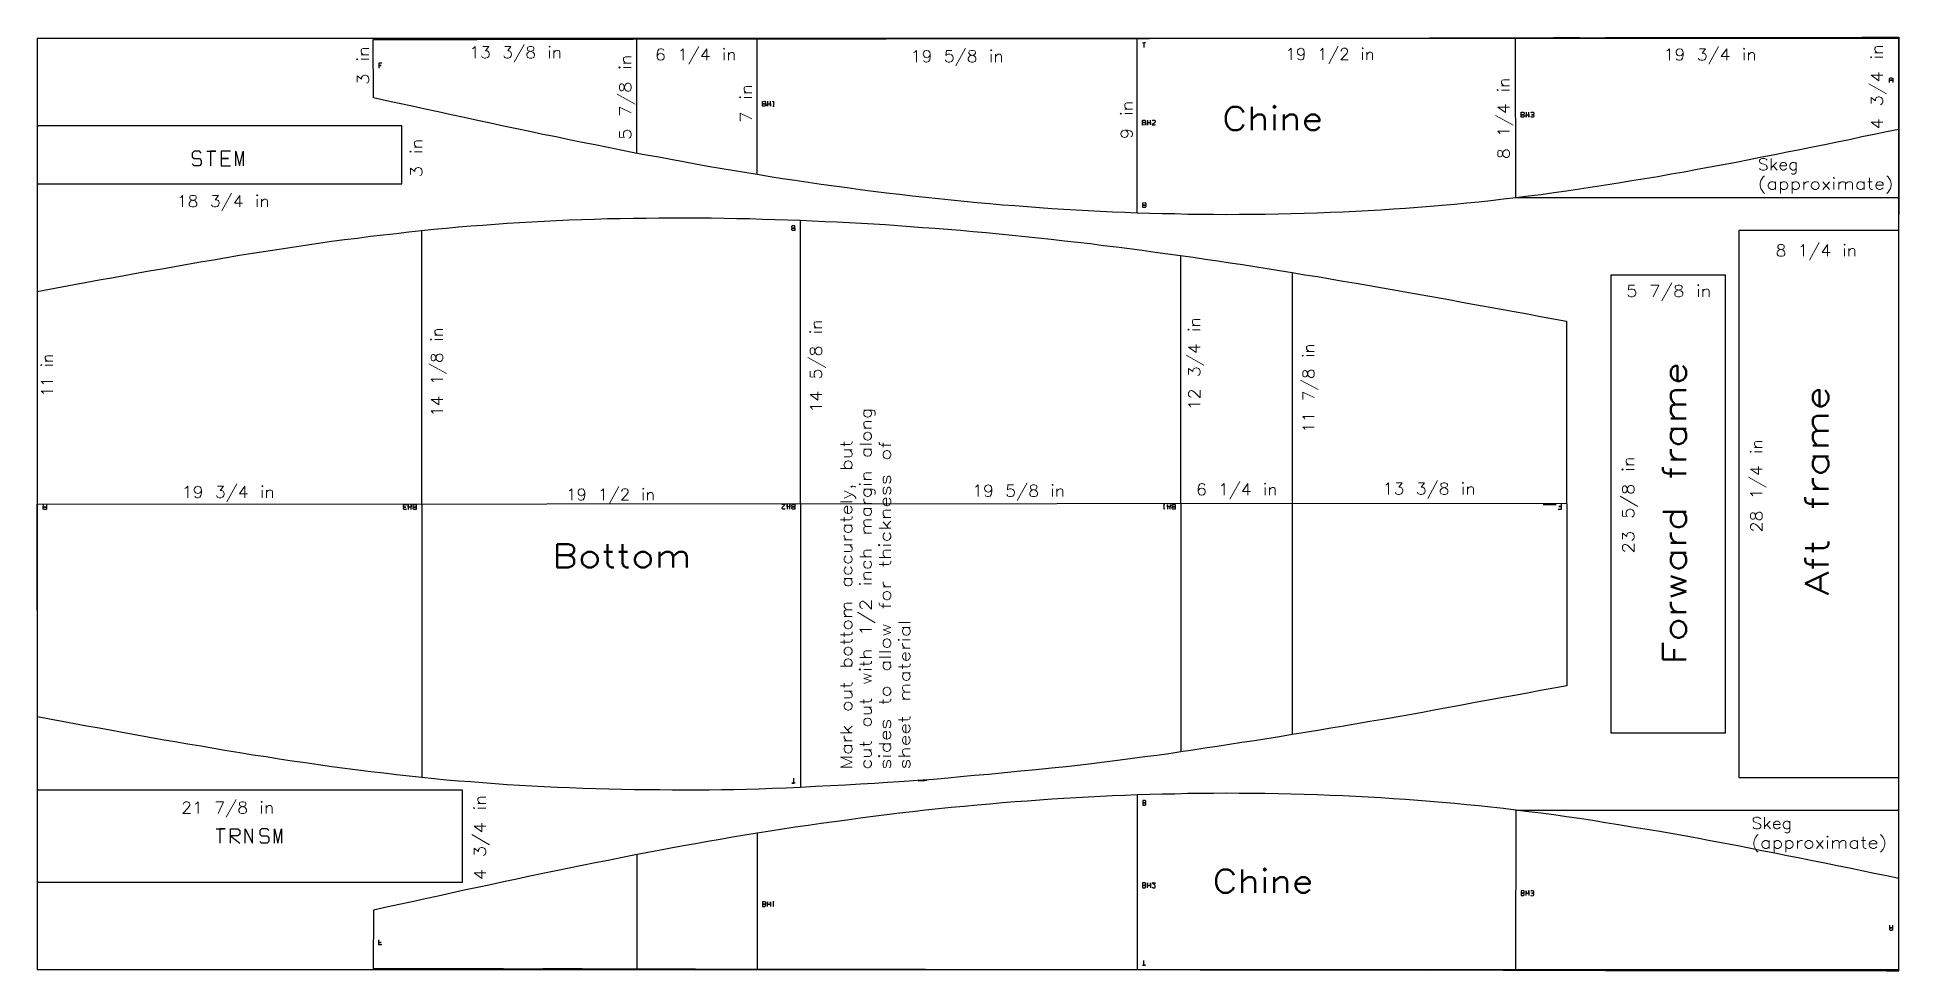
# Model space of a CAD drawing. Extents: x -42.5 to 53.5, y 4.2 to 52.3.
import ezdxf
from ezdxf.enums import TextEntityAlignment as Align

# ---------------------------------------------------------------- set-up
doc = ezdxf.new("R2010")
doc.units = 0
doc.layers.get('0').update_dxf_attribs({"linetype": 'CONTINUOUS'})
doc.styles.get("Standard").update_dxf_attribs({"font": 'TXT.SHX'})

msp = doc.modelspace()

# ---------------------------------------------------------------- texts
at = {"color": 7, "linetype": 'CONTINUOUS'}
for s, height, p, p2 in [('13 3/8 in', 0.6, (-20.23, 51.2), (-15.43, 51.2)), ('6 1/4 in', 0.6, (-10.64, 51.09), (-6.44, 51.09)), ('19 5/8 in', 0.6, (2.54, 51), (7.34, 51)), ('19 1/2 in', 0.6, (21.87, 51.11), (26.47, 51.11)), ('19 3/4 in', 0.6, (41.37, 51.09), (46.17, 51.09)), ('Chine', 1.2, (18.61, 47.49), (23.81, 47.49)), ('Skeg ', 0.6, (46.23, 45.43), (48.92, 45.43)), ('(approximate)', 0.6, (46.23, 44.43), (53.23, 44.43)), ('18 3/4 in', 0.6, (-35.31, 43.53), (-30.51, 43.53)), ('8 1/4 in', 0.6, (47.15, 40.99), (51.35, 40.99)), ('5 7/8 in', 0.6, (39.44, 38.9), (43.84, 38.9)), ('19 3/4 in', 0.6, (-35.05, 28.54), (-30.25, 28.54)), ('19 1/2 in', 0.6, (-15.23, 28.41), (-10.63, 28.41)), ('19 5/8 in', 0.6, (5.71, 28.6), (10.51, 28.6)), ('6 1/4 in', 0.6, (17.26, 28.67), (21.46, 28.67)), ('13 3/8 in', 0.6, (26.88, 28.71), (31.68, 28.71)), ('Bottom', 1.2, (-15.95, 24.95), (-8.75, 24.95)), ('21 7/8 in', 0.6, (-35.08, 12.27), (-30.28, 12.27)), ('Skeg ', 0.6, (45.9, 11.47), (48.59, 11.47)), ('(approximate)', 0.6, (45.9, 10.47), (52.9, 10.47)), ('Chine', 1.2, (18.11, 8.18), (23.31, 8.18))]:
    msp.add_text(s, height=height, dxfattribs=at).set_placement(p, p2, align=Align.FIT)
for s, height, p, p2 in [('3 in', 0.6, (-25.4, 49.82), (-25.4, 51.82)), ('5 7/8 in', 0.6, (-11.87, 46.99), (-11.87, 51.39)), ('4 3/4 in', 0.6, (52.67, 47.52), (52.67, 51.92)), ('8 1/4 in', 0.6, (33.42, 46), (33.42, 50.2)), ('7 in', 0.6, (-5.65, 47.86), (-5.65, 49.86)), ('9 in', 0.6, (13.98, 47.02), (13.98, 49.02)), ('3 in', 0.6, (-22.65, 45.06), (-22.65, 47.06)), ('14 5/8 in', 0.6, (-2.04, 32.93), (-2.04, 37.73)), ('12 3/4 in', 0.6, (17.47, 33.05), (17.47, 37.85)), ('14 1/8 in', 0.6, (-21.59, 32.72), (-21.59, 37.32)), ('11 in', 0.6, (-41.69, 33.76), (-41.69, 35.96)), ('11 7/8 in', 0.6, (23.36, 31.89), (23.36, 36.49)), ('Forward frame', 1.2, (42.54, 19.94), (42.54, 35.54)), ('Aft frame', 1.2, (49.87, 23.5), (49.87, 34.3)), ('cut out with 1/2 inch margin along ', 0.6, (0.52, 14.53), (0.52, 33.83)), ('Mark out bottom accurately, but ', 0.6, (-0.48, 14.53), (-0.48, 32.17)), ('sides to allow for thickness of ', 0.6, (1.52, 14.53), (1.52, 32.17)), ('28 1/4 in', 0.6, (46.46, 26.76), (46.46, 31.56)), ('23 5/8 in', 0.6, (39.85, 25.67), (39.85, 30.67)), ('sheet material', 0.6, (2.52, 14.53), (2.52, 22.25)), ('4 3/4 in', 0.6, (-19.37, 8.82), (-19.37, 13.22))]:
    msp.add_text(s, height=height, rotation=90, dxfattribs=at).set_placement(p, p2, align=Align.FIT)

# ---------------------------------------------------------------- linework, layer by layer
for p, q in [((-25.16, 49.16), (-25.17, 52.16)), ((-25.16, 49.16), (-25.17, 52.16)), ((-25.17, 52.16), (-25.17, 52.16)), ((-25.17, 52.16), (-24.5, 52.16)), ((-24.5, 52.16), (-23.83, 52.17)), ((-23.83, 52.17), (-23.16, 52.17)), ((-23.16, 52.17), (-22.49, 52.17)), ((-22.49, 52.17), (-21.82, 52.17)), ((-21.82, 52.17), (-21.15, 52.17)), ((-21.15, 52.17), (-20.48, 52.17)), ((-20.48, 52.17), (-19.81, 52.17)), ((-19.81, 52.17), (-19.13, 52.18)), ((-19.13, 52.18), (-18.46, 52.17)), ((-18.46, 52.17), (-17.78, 52.18)), ((-18.46, 52.17), (-18.46, 52.17)), ((-18.46, 52.17), (-18.46, 52.17)), ((-17.78, 52.18), (-17.1, 52.18)), ((-17.1, 52.18), (-16.43, 52.18)), ((-16.43, 52.18), (-15.75, 52.18)), ((-15.75, 52.18), (-15.07, 52.18)), ((-15.07, 52.18), (-14.4, 52.18)), ((-14.4, 52.18), (-13.73, 52.18)), ((-13.73, 52.18), (-13.07, 52.18)), ((-13.07, 52.18), (-12.41, 52.18)), ((-12.41, 52.18), (-11.76, 52.18)), ((-11.76, 52.18), (-11.11, 52.19)), ((-11.76, 52.18), (-11.76, 52.18)), ((-11.76, 52.18), (-11.76, 52.18)), ((-11.11, 52.19), (-10.46, 52.19)), ((-10.46, 52.19), (-9.83, 52.19)), ((-9.83, 52.19), (-9.19, 52.19)), ((-9.19, 52.19), (-8.56, 52.19)), ((-8.56, 52.19), (-7.93, 52.19)), ((-7.93, 52.19), (-7.3, 52.19)), ((-7.3, 52.19), (-6.66, 52.19)), ((-6.66, 52.19), (-6.02, 52.19)), ((-6.02, 52.19), (-5.38, 52.19)), ((-5.38, 52.19), (-4.73, 52.2)), ((-5.37, 45.2), (-5.38, 52.19)), ((-5.38, 52.19), (-5.38, 52.19)), ((-5.38, 52.19), (-5.38, 52.19)), ((-4.73, 52.2), (-4.07, 52.2)), ((-4.07, 52.2), (-3.41, 52.2)), ((-3.41, 52.2), (-2.75, 52.2)), ((-2.75, 52.2), (-2.08, 52.2)), ((-2.08, 52.2), (-1.42, 52.2)), ((-1.42, 52.2), (-0.74, 52.2)), ((-0.74, 52.2), (-0.07, 52.2)), ((-0.07, 52.2), (0.6, 52.2)), ((0.6, 52.2), (1.28, 52.2)), ((1.28, 52.2), (1.95, 52.21)), ((1.28, 52.2), (1.28, 52.2)), ((1.28, 52.2), (1.28, 52.2)), ((1.95, 52.21), (2.63, 52.21)), ((2.63, 52.21), (3.3, 52.21)), ((3.3, 52.21), (3.97, 52.21)), ((3.97, 52.21), (4.63, 52.21)), ((4.63, 52.21), (5.29, 52.21)), ((5.29, 52.21), (5.96, 52.21)), ((5.96, 52.21), (6.61, 52.21)), ((6.61, 52.21), (7.26, 52.21)), ((7.26, 52.21), (7.91, 52.21)), ((7.91, 52.21), (8.55, 52.22)), ((7.91, 52.21), (7.91, 52.21)), ((7.91, 52.21), (7.91, 52.21)), ((8.55, 52.22), (9.18, 52.22)), ((9.18, 52.22), (9.81, 52.22)), ((9.81, 52.22), (10.44, 52.22)), ((10.44, 52.22), (11.07, 52.22)), ((11.07, 52.22), (11.69, 52.22)), ((11.69, 52.22), (12.32, 52.22)), ((12.32, 52.22), (12.95, 52.22)), ((12.95, 52.22), (13.58, 52.22)), ((13.58, 52.22), (14.22, 52.22)), ((14.23, 43.22), (14.22, 52.22)), ((14.22, 52.22), (14.22, 52.22)), ((14.22, 52.22), (14.22, 52.22)), ((14.22, 52.22), (14.86, 52.22)), ((14.5, 52), (14.66, 52.01)), ((14.66, 52.01), (14.56, 52)), ((14.56, 52), (14.56, 51.75)), ((14.86, 52.22), (15.51, 52.23)), ((15.51, 52.23), (16.16, 52.23)), ((16.16, 52.23), (16.82, 52.23)), ((16.82, 52.23), (17.48, 52.23)), ((17.48, 52.23), (18.15, 52.23)), ((18.15, 52.23), (18.81, 52.23)), ((18.81, 52.23), (19.48, 52.23)), ((19.48, 52.23), (20.15, 52.23)), ((20.15, 52.23), (20.82, 52.23)), ((20.82, 52.23), (20.82, 52.23)), ((20.82, 52.23), (20.82, 52.23)), ((20.82, 52.23), (21.49, 52.23)), ((21.49, 52.23), (22.16, 52.24)), ((22.16, 52.24), (22.83, 52.24)), ((22.83, 52.24), (23.49, 52.24)), ((23.49, 52.24), (24.16, 52.24)), ((24.16, 52.24), (24.82, 52.24)), ((24.82, 52.24), (25.48, 52.24)), ((25.48, 52.24), (26.13, 52.24)), ((26.13, 52.24), (26.78, 52.24)), ((26.78, 52.24), (27.42, 52.24)), ((27.42, 52.24), (27.42, 52.24)), ((27.42, 52.24), (27.42, 52.24)), ((27.42, 52.24), (28.06, 52.24)), ((28.06, 52.24), (28.69, 52.24)), ((28.69, 52.24), (29.32, 52.25)), ((29.32, 52.25), (29.95, 52.25)), ((29.95, 52.25), (30.58, 52.25)), ((30.58, 52.25), (31.2, 52.25)), ((31.2, 52.25), (31.83, 52.25)), ((31.83, 52.25), (32.46, 52.25)), ((32.46, 52.25), (33.1, 52.25)), ((33.1, 52.25), (33.74, 52.25)), ((33.75, 44), (33.74, 52.25)), ((33.74, 52.25), (33.74, 52.25)), ((33.74, 52.25), (33.74, 52.25)), ((33.74, 52.25), (34.39, 52.25)), ((34.39, 52.25), (35.04, 52.25)), ((35.04, 52.25), (35.7, 52.26)), ((35.7, 52.26), (36.36, 52.26)), ((36.36, 52.26), (37.03, 52.26)), ((37.03, 52.26), (37.69, 52.25)), ((37.69, 52.25), (38.37, 52.26)), ((38.37, 52.26), (39.04, 52.26)), ((39.04, 52.26), (39.72, 52.26)), ((39.72, 52.26), (40.39, 52.26)), ((40.39, 52.26), (40.39, 52.26)), ((40.39, 52.26), (40.39, 52.26)), ((40.39, 52.26), (41.07, 52.26)), ((41.07, 52.26), (41.75, 52.27)), ((41.75, 52.27), (42.42, 52.27)), ((42.42, 52.27), (43.09, 52.27)), ((43.09, 52.27), (43.77, 52.27)), ((43.77, 52.27), (44.44, 52.27)), ((44.44, 52.27), (45.1, 52.26)), ((45.1, 52.26), (45.77, 52.26)), ((45.77, 52.26), (46.43, 52.27)), ((46.43, 52.27), (47.09, 52.27)), ((47.09, 52.27), (47.09, 52.27)), ((47.09, 52.27), (47.09, 52.27)), ((47.09, 52.27), (47.74, 52.27)), ((47.74, 52.27), (48.39, 52.27)), ((48.39, 52.27), (49.03, 52.27)), ((49.03, 52.27), (49.68, 52.27)), ((49.68, 52.27), (50.32, 52.27)), ((50.32, 52.27), (50.96, 52.27)), ((50.96, 52.27), (51.59, 52.28)), ((51.59, 52.28), (52.23, 52.28)), ((52.23, 52.28), (52.86, 52.28)), ((52.86, 52.28), (53.5, 52.28)), ((53.5, 52.28), (53.5, 52.28)), ((53.5, 52.28), (53.5, 47.53)), ((-24.73, 50.94), (-24.89, 50.94)), ((-24.89, 50.94), (-24.89, 50.82)), ((-24.89, 50.82), (-24.76, 50.82)), ((-24.76, 50.82), (-24.89, 50.82)), ((-24.89, 50.82), (-24.89, 50.69)), ((53.03, 50.15), (53.06, 50.18)), ((53.03, 49.94), (53.03, 50.15)), ((53.19, 50.06), (53.03, 50.06)), ((53.03, 50.06), (53.19, 50.06)), ((53.06, 50.18), (53.15, 50.18)), ((53.15, 50.18), (53.19, 50.15)), ((53.19, 50.15), (53.19, 50.06)), ((53.19, 50.06), (53.19, 49.94)), ((-24.49, 49.01), (-25.16, 49.16)), ((-25.16, 49.16), (-25.16, 49.16)), ((-23.83, 48.87), (-24.49, 49.01)), ((-5.09, 48.97), (-4.97, 48.98)), ((-5.09, 48.72), (-5.09, 48.97)), ((-4.97, 48.98), (-4.94, 48.94)), ((-4.84, 48.98), (-4.84, 48.72)), ((-4.68, 48.73), (-4.68, 48.98)), ((-4.56, 48.94), (-4.53, 48.98)), ((-4.53, 48.98), (-4.53, 48.72)), ((-23.16, 48.72), (-23.83, 48.87)), ((-22.49, 48.57), (-23.16, 48.72)), ((-21.82, 48.43), (-22.49, 48.57)), ((-21.15, 48.28), (-21.82, 48.43)), ((-20.48, 48.14), (-21.15, 48.28)), ((-19.8, 47.99), (-20.48, 48.14)), ((-4.96, 48.85), (-5.09, 48.85)), ((-5.09, 48.85), (-4.96, 48.85)), ((-4.97, 48.73), (-5.09, 48.72)), ((-4.93, 48.76), (-4.97, 48.73)), ((-4.93, 48.88), (-4.96, 48.85)), ((-4.96, 48.85), (-4.93, 48.82)), ((-4.94, 48.94), (-4.93, 48.88)), ((-4.93, 48.82), (-4.93, 48.76)), ((-4.84, 48.72), (-4.84, 48.85)), ((-4.84, 48.85), (-4.68, 48.85)), ((-4.68, 48.85), (-4.68, 48.73)), ((-4.56, 48.72), (-4.5, 48.73)), ((-4.53, 48.72), (-4.56, 48.72)), ((14.5, 48), (14.63, 48.01)), ((14.5, 47.75), (14.5, 48)), ((14.63, 48.01), (14.66, 47.97)), ((14.75, 48.01), (14.75, 47.75)), ((14.91, 47.76), (14.91, 48.01)), ((15, 47.97), (15.04, 48.01)), ((15.04, 48.01), (15.13, 48.01)), ((15.13, 48.01), (15.16, 47.97)), ((34.03, 48.16), (34.03, 48.41)), ((34.03, 48.41), (34.15, 48.41)), ((34.15, 48.28), (34.03, 48.28)), ((34.03, 48.28), (34.15, 48.28)), ((34.15, 48.16), (34.03, 48.16)), ((34.15, 48.41), (34.19, 48.37)), ((34.18, 48.31), (34.15, 48.28)), ((34.15, 48.28), (34.18, 48.25)), ((34.18, 48.19), (34.15, 48.16)), ((34.19, 48.37), (34.18, 48.31)), ((34.18, 48.25), (34.18, 48.19)), ((34.28, 48.41), (34.28, 48.16)), ((34.28, 48.16), (34.28, 48.28)), ((34.28, 48.28), (34.43, 48.28)), ((34.43, 48.16), (34.43, 48.41)), ((34.43, 48.28), (34.43, 48.16)), ((34.55, 48.16), (34.52, 48.19)), ((34.53, 48.38), (34.56, 48.41)), ((34.65, 48.16), (34.55, 48.16)), ((34.56, 48.41), (34.65, 48.41)), ((34.65, 48.28), (34.56, 48.28)), ((34.56, 48.28), (34.65, 48.28)), ((34.65, 48.41), (34.68, 48.38)), ((34.68, 48.31), (34.65, 48.28)), ((34.65, 48.28), (34.68, 48.25)), ((34.68, 48.19), (34.65, 48.16)), ((34.68, 48.38), (34.68, 48.31)), ((34.68, 48.25), (34.68, 48.19)), ((-23.7, 47.72), (-42.5, 47.72)), ((-42.5, 47.72), (-42.5, 44.72)), ((-23.7, 44.72), (-23.7, 47.72)), ((-19.13, 47.85), (-19.8, 47.99)), ((-18.45, 47.7), (-19.13, 47.85)), ((-17.77, 47.56), (-18.45, 47.7)), ((-18.45, 47.7), (-18.45, 47.7)), ((-18.45, 47.7), (-18.45, 47.7)), ((-17.09, 47.42), (-17.77, 47.56)), ((-16.42, 47.27), (-17.09, 47.42)), ((-15.74, 47.14), (-16.42, 47.27)), ((-15.07, 47), (-15.74, 47.14)), ((14.63, 47.88), (14.5, 47.88)), ((14.5, 47.88), (14.63, 47.88)), ((14.63, 47.76), (14.5, 47.75)), ((14.66, 47.91), (14.63, 47.88)), ((14.63, 47.88), (14.66, 47.85)), ((14.66, 47.79), (14.63, 47.76)), ((14.66, 47.97), (14.66, 47.91)), ((14.66, 47.85), (14.66, 47.79)), ((14.75, 47.75), (14.76, 47.88)), ((14.76, 47.88), (14.91, 47.88)), ((14.91, 47.88), (14.91, 47.76)), ((15.13, 47.88), (15, 47.76)), ((15, 47.76), (15.16, 47.76)), ((15.16, 47.91), (15.13, 47.88)), ((15.16, 47.97), (15.16, 47.91)), ((15.16, 47.76), (15.16, 47.79)), ((51.6, 47.14), (50.96, 47)), ((52.23, 47.27), (51.6, 47.14)), ((52.87, 47.4), (52.23, 47.27)), ((53.5, 47.53), (52.87, 47.4)), ((53.5, 47.53), (53.5, 47.53)), ((-34.41, 46.4), (-34.51, 46.31)), ((-34.51, 46.31), (-34.51, 46.12)), ((-34.51, 46.12), (-34.41, 46.03)), ((-34.13, 46.4), (-34.41, 46.4)), ((-34.04, 46.31), (-34.13, 46.4)), ((-33.76, 46.4), (-33.29, 46.4)), ((-33.29, 46.4), (-33.57, 46.4)), ((-33.57, 46.4), (-33.57, 45.66)), ((-32.54, 46.4), (-33.01, 46.4)), ((-33.01, 46.4), (-33.01, 46.03)), ((-32.26, 45.66), (-32.26, 46.4)), ((-32.26, 46.4), (-32.07, 45.66)), ((-32.07, 45.66), (-31.88, 46.4)), ((-31.88, 46.4), (-31.88, 45.66)), ((-14.39, 46.86), (-15.07, 47)), ((-13.72, 46.73), (-14.39, 46.86)), ((-13.05, 46.59), (-13.72, 46.73)), ((-12.4, 46.46), (-13.05, 46.59)), ((-11.74, 46.33), (-12.4, 46.46)), ((-11.1, 46.21), (-11.74, 46.33)), ((-11.74, 46.33), (-11.74, 46.33)), ((-11.74, 46.33), (-11.74, 46.33)), ((-10.45, 46.09), (-11.1, 46.21)), ((-9.82, 45.97), (-10.45, 46.09)), ((46.44, 46.09), (45.78, 45.96)), ((47.1, 46.22), (46.44, 46.09)), ((47.75, 46.35), (47.1, 46.22)), ((47.1, 46.22), (47.1, 46.22)), ((47.1, 46.22), (47.1, 46.22)), ((48.4, 46.48), (47.75, 46.35)), ((49.05, 46.61), (48.4, 46.48)), ((49.69, 46.74), (49.05, 46.61)), ((50.32, 46.87), (49.69, 46.74)), ((50.96, 47), (50.32, 46.87)), ((-34.41, 45.66), (-34.51, 45.75)), ((-34.41, 46.03), (-34.13, 46.03)), ((-34.13, 45.66), (-34.41, 45.66)), ((-34.13, 46.03), (-34.04, 45.93)), ((-34.04, 45.75), (-34.13, 45.66)), ((-34.04, 45.93), (-34.04, 45.75)), ((-33.01, 46.03), (-32.63, 46.03)), ((-32.63, 46.03), (-33.01, 46.03)), ((-33.01, 46.03), (-33.01, 45.66)), ((-33.01, 45.66), (-32.54, 45.66)), ((-9.18, 45.85), (-9.82, 45.97)), ((-8.55, 45.74), (-9.18, 45.85)), ((-7.92, 45.62), (-8.55, 45.74)), ((-7.28, 45.51), (-7.92, 45.62)), ((-6.65, 45.41), (-7.28, 45.51)), ((-6.01, 45.3), (-6.65, 45.41)), ((-5.37, 45.2), (-6.01, 45.3)), ((-4.71, 45.09), (-5.37, 45.2)), ((-5.37, 45.2), (-5.37, 45.2)), ((-5.37, 45.2), (-5.37, 45.2)), ((41.76, 45.22), (41.08, 45.09)), ((42.43, 45.33), (41.76, 45.22)), ((43.11, 45.46), (42.43, 45.33)), ((43.78, 45.59), (43.11, 45.46)), ((44.45, 45.71), (43.78, 45.59)), ((45.11, 45.83), (44.45, 45.71)), ((45.78, 45.96), (45.11, 45.83)), ((-42.5, 44.72), (-23.7, 44.72)), ((-4.06, 44.99), (-4.71, 45.09)), ((-3.41, 44.89), (-4.06, 44.99)), ((-2.74, 44.79), (-3.41, 44.89)), ((-2.07, 44.69), (-2.74, 44.79)), ((-1.4, 44.6), (-2.07, 44.69)), ((-0.73, 44.51), (-1.4, 44.6)), ((-0.06, 44.42), (-0.73, 44.51)), ((0.61, 44.33), (-0.06, 44.42)), ((1.29, 44.25), (0.61, 44.33)), ((1.96, 44.17), (1.29, 44.25)), ((1.29, 44.25), (1.29, 44.25)), ((1.29, 44.25), (1.29, 44.25)), ((2.64, 44.09), (1.96, 44.17)), ((35.05, 44.16), (34.4, 44.08)), ((35.71, 44.26), (35.05, 44.16)), ((36.37, 44.35), (35.71, 44.26)), ((37.04, 44.45), (36.37, 44.35)), ((37.71, 44.55), (37.04, 44.45)), ((38.38, 44.65), (37.71, 44.55)), ((39.05, 44.76), (38.38, 44.65)), ((39.73, 44.87), (39.05, 44.76)), ((40.4, 44.98), (39.73, 44.87)), ((41.08, 45.09), (40.4, 44.98)), ((40.4, 44.98), (40.4, 44.98)), ((40.4, 44.98), (40.4, 44.98)), ((3.31, 44.02), (2.64, 44.09)), ((3.98, 43.95), (3.31, 44.02)), ((4.64, 43.88), (3.98, 43.95)), ((5.31, 43.81), (4.64, 43.88)), ((5.97, 43.75), (5.31, 43.81)), ((6.62, 43.69), (5.97, 43.75)), ((7.28, 43.63), (6.62, 43.69)), ((7.92, 43.59), (7.28, 43.63)), ((8.56, 43.54), (7.92, 43.59)), ((7.92, 43.59), (7.92, 43.59)), ((7.92, 43.59), (7.92, 43.59)), ((9.19, 43.49), (8.56, 43.54)), ((9.82, 43.44), (9.19, 43.49)), ((10.45, 43.4), (9.82, 43.44)), ((11.07, 43.37), (10.45, 43.4)), ((11.7, 43.34), (11.07, 43.37)), ((12.33, 43.3), (11.7, 43.34)), ((12.96, 43.27), (12.33, 43.3)), ((13.59, 43.25), (12.96, 43.27)), ((14.23, 43.22), (13.59, 43.25)), ((14.88, 43.2), (14.23, 43.22)), ((14.23, 43.22), (14.23, 43.22)), ((14.23, 43.22), (14.23, 43.22)), ((14.51, 43.75), (14.63, 43.76)), ((14.51, 43.5), (14.51, 43.75)), ((14.63, 43.63), (14.51, 43.63)), ((14.51, 43.63), (14.63, 43.63)), ((14.64, 43.51), (14.51, 43.5)), ((14.63, 43.76), (14.67, 43.72)), ((14.67, 43.66), (14.63, 43.63)), ((14.63, 43.63), (14.67, 43.6)), ((14.67, 43.53), (14.64, 43.51)), ((14.67, 43.72), (14.67, 43.66)), ((14.67, 43.6), (14.67, 43.53)), ((15.52, 43.18), (14.88, 43.2)), ((23.51, 43.21), (22.84, 43.19)), ((24.17, 43.24), (23.51, 43.21)), ((24.83, 43.27), (24.17, 43.24)), ((25.49, 43.3), (24.83, 43.27)), ((26.14, 43.33), (25.49, 43.3)), ((26.79, 43.37), (26.14, 43.33)), ((27.43, 43.41), (26.79, 43.37)), ((28.07, 43.45), (27.43, 43.41)), ((27.43, 43.41), (27.43, 43.41)), ((27.43, 43.41), (27.43, 43.41)), ((28.7, 43.5), (28.07, 43.45)), ((29.34, 43.55), (28.7, 43.5)), ((29.96, 43.6), (29.34, 43.55)), ((30.59, 43.66), (29.96, 43.6)), ((31.22, 43.72), (30.59, 43.66)), ((31.85, 43.78), (31.22, 43.72)), ((32.47, 43.85), (31.85, 43.78)), ((33.11, 43.93), (32.47, 43.85)), ((33.75, 44), (33.11, 43.93)), ((34.4, 44.08), (33.75, 44)), ((33.75, 44), (33.75, 44)), ((33.75, 44), (33.75, 44)), ((-23.99, 42.17), (-23.33, 42.25)), ((-23.33, 42.25), (-22.69, 42.32)), ((-22.69, 42.32), (-22.04, 42.38)), ((-22.69, 42.32), (-22.67, 14.12)), ((-22.69, 42.32), (-22.69, 42.32)), ((-22.69, 42.32), (-22.69, 42.32)), ((-22.04, 42.38), (-21.41, 42.44)), ((-21.41, 42.44), (-20.78, 42.5)), ((-20.78, 42.5), (-20.14, 42.56)), ((-20.14, 42.56), (-19.52, 42.6)), ((-19.52, 42.6), (-18.89, 42.65)), ((-18.89, 42.65), (-18.26, 42.69)), ((-18.26, 42.69), (-17.63, 42.73)), ((-17.63, 42.73), (-17, 42.77)), ((-17, 42.77), (-16.36, 42.8)), ((-16.36, 42.8), (-15.72, 42.83)), ((-16.36, 42.8), (-16.36, 42.8)), ((-16.36, 42.8), (-16.36, 42.8)), ((-15.72, 42.83), (-15.07, 42.86)), ((-15.07, 42.86), (-14.41, 42.88)), ((-14.41, 42.88), (-13.76, 42.91)), ((-13.76, 42.91), (-13.09, 42.93)), ((-13.09, 42.93), (-12.43, 42.94)), ((-12.43, 42.94), (-11.76, 42.96)), ((-11.76, 42.96), (-11.09, 42.96)), ((-11.09, 42.96), (-10.43, 42.97)), ((-10.43, 42.97), (-9.75, 42.97)), ((-9.75, 42.97), (-9.75, 42.97)), ((-9.75, 42.97), (-9.75, 42.97)), ((-9.75, 42.97), (-9.09, 42.97)), ((-9.09, 42.97), (-8.42, 42.97)), ((-8.42, 42.97), (-7.75, 42.97)), ((-7.75, 42.97), (-7.08, 42.96)), ((-7.08, 42.96), (-6.42, 42.94)), ((-6.42, 42.94), (-5.76, 42.93)), ((-5.76, 42.93), (-5.1, 42.91)), ((-5.1, 42.91), (-4.45, 42.89)), ((-4.45, 42.89), (-3.8, 42.87)), ((-3.8, 42.87), (-3.15, 42.85)), ((-3.59, 42.54), (-3.56, 42.57)), ((-3.59, 42.47), (-3.59, 42.54)), ((-3.56, 42.44), (-3.59, 42.47)), ((-3.59, 42.41), (-3.56, 42.44)), ((-3.59, 42.35), (-3.59, 42.41)), ((-3.56, 42.32), (-3.59, 42.35)), ((-3.56, 42.57), (-3.44, 42.57)), ((-3.56, 42.44), (-3.43, 42.44)), ((-3.43, 42.44), (-3.56, 42.44)), ((-3.43, 42.32), (-3.56, 42.32)), ((-3.44, 42.57), (-3.43, 42.32)), ((-3.15, 42.85), (-3.14, 13.61)), ((-3.15, 42.85), (-3.15, 42.85)), ((-3.15, 42.85), (-3.15, 42.85)), ((-3.15, 42.85), (-2.52, 42.82)), ((-2.52, 42.82), (-1.89, 42.79)), ((-1.89, 42.79), (-1.25, 42.76)), ((-1.25, 42.76), (-0.63, 42.73)), ((-0.63, 42.73), (0, 42.7)), ((0, 42.7), (0.63, 42.66)), ((0.63, 42.66), (1.25, 42.62)), ((1.25, 42.62), (1.88, 42.58)), ((1.88, 42.58), (2.52, 42.53)), ((2.52, 42.53), (3.16, 42.48)), ((3.16, 42.48), (3.16, 42.48)), ((3.16, 42.48), (3.16, 42.48)), ((3.16, 42.48), (3.81, 42.43)), ((3.81, 42.43), (4.45, 42.38)), ((4.45, 42.38), (5.11, 42.33)), ((5.11, 42.33), (5.77, 42.27)), ((5.77, 42.27), (6.43, 42.21)), ((16.17, 43.17), (15.52, 43.18)), ((16.83, 43.15), (16.17, 43.17)), ((17.49, 43.15), (16.83, 43.15)), ((18.16, 43.14), (17.49, 43.15)), ((18.83, 43.13), (18.16, 43.14)), ((19.49, 43.14), (18.83, 43.13)), ((20.16, 43.14), (19.49, 43.14)), ((20.83, 43.15), (20.16, 43.14)), ((21.5, 43.16), (20.83, 43.15)), ((20.83, 43.15), (20.83, 43.15)), ((20.83, 43.15), (20.83, 43.15)), ((22.17, 43.17), (21.5, 43.16)), ((22.84, 43.19), (22.17, 43.17)), ((53.5, 42.32), (45.25, 42.32)), ((45.25, 42.32), (45.25, 28.22)), ((53.5, 28.22), (53.5, 42.32)), ((-30.71, 41.25), (-30.03, 41.36)), ((-30.03, 41.36), (-29.35, 41.46)), ((-29.35, 41.46), (-28.68, 41.56)), ((-29.35, 41.46), (-29.35, 41.46)), ((-29.35, 41.46), (-29.35, 41.46)), ((-28.68, 41.56), (-28, 41.66)), ((-28, 41.66), (-27.33, 41.76)), ((-27.33, 41.76), (-26.65, 41.85)), ((-26.65, 41.85), (-25.98, 41.93)), ((-25.98, 41.93), (-25.31, 42.02)), ((-25.31, 42.02), (-24.65, 42.1)), ((-24.65, 42.1), (-23.99, 42.17)), ((6.43, 42.21), (7.1, 42.14)), ((7.1, 42.14), (7.77, 42.08)), ((7.77, 42.08), (8.44, 42.01)), ((8.44, 42.01), (9.12, 41.94)), ((9.12, 41.94), (9.79, 41.87)), ((9.79, 41.87), (9.79, 41.87)), ((9.79, 41.87), (9.79, 41.87)), ((9.79, 41.87), (10.47, 41.79)), ((10.47, 41.79), (11.14, 41.72)), ((11.14, 41.72), (11.81, 41.64)), ((11.81, 41.64), (12.49, 41.55)), ((12.49, 41.55), (13.16, 41.47)), ((13.16, 41.47), (13.83, 41.39)), ((13.83, 41.39), (14.49, 41.3)), ((14.49, 41.3), (15.16, 41.21)), ((-36.72, 40.24), (-36.07, 40.35)), ((-36.07, 40.35), (-35.41, 40.47)), ((-36.07, 40.35), (-36.07, 40.35)), ((-36.07, 40.35), (-36.07, 40.35)), ((-35.41, 40.47), (-34.75, 40.58)), ((-34.75, 40.58), (-34.08, 40.7)), ((-34.08, 40.7), (-33.41, 40.81)), ((-33.41, 40.81), (-32.74, 40.93)), ((-32.74, 40.93), (-32.07, 41.04)), ((-32.07, 41.04), (-31.39, 41.15)), ((-31.39, 41.15), (-30.71, 41.25)), ((15.16, 41.21), (15.81, 41.12)), ((15.81, 41.12), (16.46, 41.03)), ((16.46, 41.03), (16.48, 15.45)), ((16.46, 41.03), (16.46, 41.03)), ((16.46, 41.03), (16.46, 41.03)), ((16.46, 41.03), (17.11, 40.94)), ((17.11, 40.94), (17.75, 40.84)), ((17.75, 40.84), (18.38, 40.75)), ((18.38, 40.75), (19.02, 40.66)), ((19.02, 40.66), (19.65, 40.56)), ((19.65, 40.56), (20.29, 40.46)), ((20.29, 40.46), (20.93, 40.36)), ((20.93, 40.36), (21.57, 40.25)), ((-41.86, 39.29), (-41.23, 39.41)), ((-41.23, 39.41), (-40.59, 39.53)), ((-40.59, 39.53), (-39.95, 39.65)), ((-39.95, 39.65), (-39.31, 39.77)), ((-39.31, 39.77), (-38.67, 39.88)), ((-38.67, 39.88), (-38.02, 40)), ((-38.02, 40), (-37.38, 40.12)), ((-37.38, 40.12), (-36.72, 40.24)), ((21.57, 40.25), (22.21, 40.15)), ((22.21, 40.15), (22.87, 40.04)), ((22.87, 40.04), (22.87, 40.04)), ((22.87, 40.04), (22.87, 40.04)), ((22.87, 40.04), (23.52, 39.94)), ((23.52, 39.94), (24.18, 39.83)), ((24.18, 39.83), (24.85, 39.71)), ((24.85, 39.71), (25.52, 39.6)), ((25.52, 39.6), (26.2, 39.48)), ((26.2, 39.48), (26.88, 39.36)), ((26.88, 39.36), (27.57, 39.24)), ((-42.5, 39.18), (-41.86, 39.29)), ((-42.5, 39.18), (-42.5, 39.18)), ((27.57, 39.24), (28.24, 39.12)), ((28.24, 39.12), (28.93, 39)), ((28.93, 39), (29.61, 38.88)), ((29.61, 38.88), (29.61, 38.88)), ((29.61, 38.88), (29.61, 38.88)), ((29.61, 38.88), (30.29, 38.76)), ((30.29, 38.76), (30.97, 38.63)), ((30.97, 38.63), (31.64, 38.51)), ((31.64, 38.51), (32.32, 38.39)), ((32.32, 38.39), (33, 38.26)), ((33, 38.26), (33.67, 38.14)), ((33.67, 38.14), (34.35, 38.02)), ((34.35, 38.02), (35.03, 37.89)), ((35.03, 37.89), (35.7, 37.77)), ((35.7, 37.77), (36.37, 37.64)), ((36.37, 37.64), (36.38, 18.85)), ((-42.49, 17.25), (-42.5, 28.21)), ((-42.19, 28.05), (-42.18, 28.18)), ((-42.19, 27.96), (-42.19, 28.05)), ((-42.19, 28.05), (-42.03, 28.05)), ((-42.03, 28.05), (-42.19, 28.05)), ((-42.15, 27.93), (-42.19, 27.96)), ((-42.06, 27.93), (-42.15, 27.93)), ((-42.03, 27.96), (-42.06, 27.93)), ((-42.03, 28.18), (-42.03, 27.96)), ((-23.62, 28.15), (-23.58, 28.19)), ((-23.62, 28.09), (-23.62, 28.15)), ((-23.59, 28.06), (-23.62, 28.09)), ((-23.62, 28.03), (-23.59, 28.06)), ((-23.62, 27.97), (-23.62, 28.03)), ((-23.59, 27.93), (-23.62, 27.97)), ((-23.59, 28.06), (-23.49, 28.06)), ((-23.49, 28.06), (-23.59, 28.06)), ((-23.49, 27.94), (-23.59, 27.93)), ((-23.58, 28.19), (-23.49, 28.19)), ((-23.49, 28.19), (-23.46, 28.16)), ((-23.46, 27.97), (-23.49, 27.94)), ((-23.37, 28.06), (-23.37, 28.19)), ((-23.37, 28.19), (-23.37, 27.94)), ((-23.21, 28.06), (-23.37, 28.06)), ((-23.21, 27.94), (-23.21, 28.19)), ((-23.21, 28.19), (-23.21, 28.06)), ((-23.12, 28.16), (-23.09, 28.19)), ((-23.12, 28.1), (-23.12, 28.16)), ((-23.09, 28.06), (-23.12, 28.1)), ((-23.12, 28.03), (-23.09, 28.06)), ((-23.12, 27.97), (-23.12, 28.03)), ((-23.09, 27.94), (-23.12, 27.97)), ((-23.09, 28.19), (-22.96, 28.19)), ((-23.09, 28.06), (-22.96, 28.06)), ((-22.96, 28.06), (-23.09, 28.06)), ((-22.96, 27.94), (-23.09, 27.94)), ((-22.96, 28.19), (-22.96, 27.94)), ((-3.93, 28.2), (-4.08, 28.2)), ((-4.08, 28.2), (-4.08, 28.17)), ((-4.08, 28.04), (-4.05, 28.07)), ((-4.08, 27.98), (-4.08, 28.04)), ((-4.05, 27.95), (-4.08, 27.98)), ((-4.05, 28.07), (-3.93, 28.2)), ((-3.96, 27.95), (-4.05, 27.95)), ((-3.93, 27.98), (-3.96, 27.95)), ((-3.83, 28.07), (-3.83, 28.2)), ((-3.83, 28.2), (-3.83, 27.95)), ((-3.68, 28.07), (-3.83, 28.07)), ((-3.68, 27.95), (-3.68, 28.2)), ((-3.68, 28.2), (-3.68, 28.07)), ((-3.59, 28.04), (-3.55, 28.07)), ((-3.59, 27.98), (-3.59, 28.04)), ((-3.55, 27.95), (-3.59, 27.98)), ((-3.58, 28.16), (-3.55, 28.19)), ((-3.58, 28.1), (-3.58, 28.16)), ((-3.55, 28.07), (-3.58, 28.1)), ((-3.55, 28.19), (-3.43, 28.19)), ((-3.55, 28.07), (-3.43, 28.07)), ((-3.43, 28.07), (-3.55, 28.07)), ((-3.43, 27.95), (-3.55, 27.95)), ((-3.43, 28.19), (-3.43, 27.95)), ((15.65, 28.21), (15.59, 28.21)), ((15.62, 27.96), (15.62, 28.21)), ((15.62, 28.21), (15.65, 28.21)), ((15.65, 27.99), (15.62, 27.96)), ((15.78, 28.08), (15.78, 28.2)), ((15.78, 28.2), (15.78, 27.96)), ((15.93, 28.08), (15.78, 28.08)), ((15.93, 27.96), (15.94, 28.2)), ((15.94, 28.2), (15.93, 28.08)), ((16.03, 28.17), (16.06, 28.2)), ((16.03, 28.11), (16.03, 28.17)), ((16.06, 28.08), (16.03, 28.11)), ((16.03, 28.05), (16.06, 28.08)), ((16.03, 27.99), (16.03, 28.05)), ((16.06, 27.96), (16.03, 27.99)), ((16.06, 28.2), (16.19, 28.2)), ((16.06, 28.08), (16.19, 28.08)), ((16.19, 28.08), (16.06, 28.08)), ((16.19, 27.96), (16.06, 27.96)), ((16.19, 28.2), (16.19, 27.96)), ((35.94, 27.96), (36.1, 27.96)), ((36.1, 28.09), (35.97, 28.09)), ((35.97, 28.09), (36.1, 28.09)), ((36.1, 28.09), (36.1, 28.22)), ((36.1, 27.96), (36.1, 28.09)), ((45.25, 28.22), (45.25, 14.12)), ((53.5, 14.12), (53.5, 28.22)), ((33.68, 18.35), (33, 18.22)), ((34.36, 18.47), (33.68, 18.35)), ((35.03, 18.6), (34.36, 18.47)), ((35.71, 18.72), (35.03, 18.6)), ((36.38, 18.85), (35.71, 18.72)), ((28.26, 17.36), (27.58, 17.24)), ((28.94, 17.48), (28.26, 17.36)), ((29.62, 17.61), (28.94, 17.48)), ((30.3, 17.73), (29.62, 17.61)), ((29.62, 17.61), (29.62, 17.61)), ((29.62, 17.61), (29.62, 17.61)), ((30.97, 17.85), (30.3, 17.73)), ((31.65, 17.98), (30.97, 17.85)), ((32.33, 18.1), (31.65, 17.98)), ((33, 18.22), (32.33, 18.1)), ((-41.86, 17.13), (-42.49, 17.25)), ((-42.49, 17.25), (-42.49, 17.25)), ((-41.22, 17.01), (-41.86, 17.13)), ((-40.58, 16.89), (-41.22, 17.01)), ((-39.94, 16.77), (-40.58, 16.89)), ((-39.3, 16.66), (-39.94, 16.77)), ((-38.66, 16.54), (-39.3, 16.66)), ((-38.01, 16.42), (-38.66, 16.54)), ((-37.37, 16.31), (-38.01, 16.42)), ((22.22, 16.33), (21.57, 16.22)), ((22.88, 16.44), (22.22, 16.33)), ((23.54, 16.54), (22.88, 16.44)), ((22.88, 16.44), (22.88, 16.44)), ((22.88, 16.44), (22.88, 16.44)), ((24.21, 16.66), (23.54, 16.54)), ((24.88, 16.77), (24.21, 16.66)), ((25.55, 16.89), (24.88, 16.77)), ((26.23, 17), (25.55, 16.89)), ((26.9, 17.12), (26.23, 17)), ((27.58, 17.24), (26.9, 17.12)), ((-36.71, 16.19), (-37.37, 16.31)), ((-36.06, 16.07), (-36.71, 16.19)), ((-35.4, 15.96), (-36.06, 16.07)), ((-36.06, 16.07), (-36.06, 16.07)), ((-36.06, 16.07), (-36.06, 16.07)), ((-34.74, 15.84), (-35.4, 15.96)), ((-34.07, 15.73), (-34.74, 15.84)), ((-33.4, 15.61), (-34.07, 15.73)), ((-32.73, 15.5), (-33.4, 15.61)), ((-32.05, 15.39), (-32.73, 15.5)), ((-31.38, 15.28), (-32.05, 15.39)), ((16.48, 15.45), (15.86, 15.35)), ((17.1, 15.53), (16.48, 15.45)), ((16.48, 15.45), (16.48, 15.45)), ((16.48, 15.45), (16.48, 15.45)), ((17.72, 15.63), (17.1, 15.53)), ((18.35, 15.72), (17.72, 15.63)), ((18.98, 15.82), (18.35, 15.72)), ((19.62, 15.92), (18.98, 15.82)), ((20.27, 16.02), (19.62, 15.92)), ((20.91, 16.12), (20.27, 16.02)), ((21.57, 16.22), (20.91, 16.12)), ((-30.7, 15.18), (-31.38, 15.28)), ((-30.02, 15.07), (-30.7, 15.18)), ((-29.35, 14.97), (-30.02, 15.07)), ((-28.67, 14.87), (-29.35, 14.97)), ((-29.35, 14.97), (-29.35, 14.97)), ((-29.35, 14.97), (-29.35, 14.97)), ((-27.99, 14.77), (-28.67, 14.87)), ((-27.31, 14.68), (-27.99, 14.77)), ((-26.64, 14.59), (-27.31, 14.68)), ((-25.96, 14.5), (-26.64, 14.59)), ((-25.29, 14.42), (-25.96, 14.5)), ((-24.63, 14.34), (-25.29, 14.42)), ((8.2, 14.44), (7.38, 14.36)), ((9.01, 14.52), (8.2, 14.44)), ((9.8, 14.6), (9.01, 14.52)), ((10.57, 14.68), (9.8, 14.6)), ((9.8, 14.6), (9.8, 14.6)), ((9.8, 14.6), (9.8, 14.6)), ((11.3, 14.76), (10.57, 14.68)), ((12, 14.84), (11.3, 14.76)), ((12.68, 14.93), (12, 14.84)), ((13.34, 15.01), (12.68, 14.93)), ((13.99, 15.1), (13.34, 15.01)), ((14.62, 15.18), (13.99, 15.1)), ((15.24, 15.26), (14.62, 15.18)), ((15.86, 15.35), (15.24, 15.26)), ((-20.57, 13.47), (-42.5, 13.47)), ((-42.5, 13.47), (-42.5, 8.72)), ((-23.97, 14.26), (-24.63, 14.34)), ((-23.32, 14.19), (-23.97, 14.26)), ((-22.67, 14.12), (-23.32, 14.19)), ((-22.03, 14.06), (-22.67, 14.12)), ((-22.67, 14.12), (-22.67, 14.12)), ((-22.67, 14.12), (-22.67, 14.12)), ((-21.4, 13.99), (-22.03, 14.06)), ((-20.77, 13.94), (-21.4, 13.99)), ((-20.14, 13.89), (-20.77, 13.94)), ((-20.57, 8.72), (-20.57, 13.47)), ((-19.52, 13.84), (-20.14, 13.89)), ((-18.89, 13.79), (-19.52, 13.84)), ((-18.26, 13.75), (-18.89, 13.79)), ((-17.63, 13.71), (-18.26, 13.75)), ((-16.99, 13.67), (-17.63, 13.71)), ((-16.35, 13.64), (-16.99, 13.67)), ((-15.69, 13.61), (-16.35, 13.64)), ((-16.35, 13.64), (-16.35, 13.64)), ((-16.35, 13.64), (-16.35, 13.64)), ((-15.03, 13.59), (-15.69, 13.61)), ((-14.37, 13.56), (-15.03, 13.59)), ((-13.7, 13.54), (-14.37, 13.56)), ((-13.03, 13.52), (-13.7, 13.54)), ((-12.36, 13.51), (-13.03, 13.52)), ((-11.7, 13.49), (-12.36, 13.51)), ((-11.04, 13.49), (-11.7, 13.49)), ((-10.39, 13.48), (-11.04, 13.49)), ((-9.74, 13.47), (-10.39, 13.48)), ((-9.11, 13.47), (-9.74, 13.47)), ((-9.74, 13.47), (-9.74, 13.47)), ((-9.74, 13.47), (-9.74, 13.47)), ((-8.48, 13.47), (-9.11, 13.47)), ((-7.85, 13.47), (-8.48, 13.47)), ((-7.22, 13.48), (-7.85, 13.47)), ((-6.58, 13.49), (-7.22, 13.48)), ((-5.93, 13.51), (-6.58, 13.49)), ((-5.27, 13.52), (-5.93, 13.51)), ((-4.59, 13.55), (-5.27, 13.52)), ((-3.88, 13.58), (-4.59, 13.55)), ((-3.14, 13.61), (-3.88, 13.58)), ((-3.42, 13.83), (-3.58, 13.83)), ((-3.58, 13.83), (-3.48, 13.83)), ((-3.48, 13.83), (-3.48, 14.08)), ((-2.37, 13.65), (-3.14, 13.61)), ((-3.14, 13.61), (-3.14, 13.61)), ((-3.14, 13.61), (-3.14, 13.61)), ((-1.59, 13.69), (-2.37, 13.65)), ((-0.81, 13.73), (-1.59, 13.69)), ((-0.05, 13.77), (-0.81, 13.73)), ((0.68, 13.82), (-0.05, 13.77)), ((1.35, 13.86), (0.68, 13.82)), ((1.95, 13.9), (1.35, 13.86)), ((2.47, 13.94), (1.95, 13.9)), ((2.88, 13.96), (2.47, 13.94)), ((3.17, 13.98), (2.88, 13.96)), ((2.99, 13.96), (2.93, 13.95)), ((2.93, 13.95), (2.95, 13.95)), ((2.95, 13.95), (3.03, 13.96)), ((3.17, 13.98), (2.99, 13.96)), ((3.03, 13.96), (3.14, 13.96)), ((3.14, 13.96), (3.26, 13.97)), ((3.48, 14.01), (3.17, 13.98)), ((3.33, 13.99), (3.17, 13.98)), ((3.17, 13.98), (3.17, 13.98)), ((3.17, 13.98), (3.17, 13.98)), ((3.17, 13.98), (3.17, 13.98)), ((3.17, 13.98), (3.17, 13.98)), ((3.26, 13.97), (3.35, 13.98)), ((3.38, 13.99), (3.33, 13.99)), ((3.35, 13.98), (3.38, 13.99)), ((3.93, 14.04), (3.48, 14.01)), ((4.48, 14.09), (3.93, 14.04)), ((5.11, 14.15), (4.48, 14.09)), ((5.82, 14.22), (5.11, 14.15)), ((6.58, 14.28), (5.82, 14.22)), ((7.38, 14.36), (6.58, 14.28)), ((45.25, 14.12), (53.5, 14.12)), ((3.98, 12.5), (3.31, 12.43)), ((4.64, 12.57), (3.98, 12.5)), ((5.31, 12.63), (4.64, 12.57)), ((5.97, 12.69), (5.31, 12.63)), ((6.62, 12.75), (5.97, 12.69)), ((7.28, 12.81), (6.62, 12.75)), ((7.92, 12.86), (7.28, 12.81)), ((8.56, 12.91), (7.92, 12.86)), ((7.92, 12.86), (7.92, 12.86)), ((7.92, 12.86), (7.92, 12.86)), ((9.19, 12.95), (8.56, 12.91)), ((9.82, 13), (9.19, 12.95)), ((10.45, 13.04), (9.82, 13)), ((11.07, 13.07), (10.45, 13.04)), ((11.7, 13.11), (11.07, 13.07)), ((12.33, 13.14), (11.7, 13.11)), ((12.96, 13.17), (12.33, 13.14)), ((13.59, 13.2), (12.96, 13.17)), ((14.23, 13.22), (13.59, 13.2)), ((14.23, 13.22), (14.22, 4.22)), ((14.88, 13.24), (14.23, 13.22)), ((14.23, 13.22), (14.23, 13.22)), ((14.23, 13.22), (14.23, 13.22)), ((14.51, 12.94), (14.51, 12.69)), ((14.64, 12.94), (14.51, 12.94)), ((14.63, 12.81), (14.51, 12.82)), ((14.51, 12.82), (14.63, 12.81)), ((14.51, 12.69), (14.63, 12.69)), ((14.63, 12.81), (14.67, 12.84)), ((14.67, 12.78), (14.63, 12.81)), ((14.63, 12.69), (14.67, 12.72)), ((14.67, 12.91), (14.64, 12.94)), ((14.67, 12.84), (14.67, 12.91)), ((14.67, 12.72), (14.67, 12.78)), ((15.52, 13.26), (14.88, 13.24)), ((16.17, 13.27), (15.52, 13.26)), ((16.83, 13.29), (16.17, 13.27)), ((17.49, 13.3), (16.83, 13.29)), ((18.16, 13.3), (17.49, 13.3)), ((18.83, 13.31), (18.16, 13.3)), ((19.49, 13.3), (18.83, 13.31)), ((20.16, 13.3), (19.49, 13.3)), ((20.83, 13.3), (20.16, 13.3)), ((21.5, 13.28), (20.83, 13.3)), ((20.83, 13.3), (20.83, 13.3)), ((20.83, 13.3), (20.83, 13.3)), ((22.17, 13.27), (21.5, 13.28)), ((22.84, 13.25), (22.17, 13.27)), ((23.51, 13.23), (22.84, 13.25)), ((24.17, 13.2), (23.51, 13.23)), ((24.83, 13.18), (24.17, 13.2)), ((25.49, 13.15), (24.83, 13.18)), ((26.14, 13.11), (25.49, 13.15)), ((26.79, 13.08), (26.14, 13.11)), ((27.43, 13.03), (26.79, 13.08)), ((28.07, 12.99), (27.43, 13.03)), ((27.43, 13.03), (27.43, 13.03)), ((27.43, 13.03), (27.43, 13.03)), ((28.7, 12.94), (28.07, 12.99)), ((29.34, 12.89), (28.7, 12.94)), ((29.96, 12.84), (29.34, 12.89)), ((30.59, 12.78), (29.96, 12.84)), ((31.22, 12.72), (30.59, 12.78)), ((31.85, 12.66), (31.22, 12.72)), ((32.47, 12.59), (31.85, 12.66)), ((33.11, 12.52), (32.47, 12.59)), ((33.75, 12.44), (33.11, 12.52)), ((-3.41, 11.56), (-4.06, 11.46)), ((-2.74, 11.65), (-3.41, 11.56)), ((-2.07, 11.75), (-2.74, 11.65)), ((-1.4, 11.84), (-2.07, 11.75)), ((-0.73, 11.93), (-1.4, 11.84)), ((-0.06, 12.02), (-0.73, 11.93)), ((0.61, 12.11), (-0.06, 12.02)), ((1.29, 12.19), (0.61, 12.11)), ((1.96, 12.28), (1.29, 12.19)), ((1.29, 12.19), (1.29, 12.19)), ((1.29, 12.19), (1.29, 12.19)), ((2.64, 12.35), (1.96, 12.28)), ((3.31, 12.43), (2.64, 12.35)), ((33.75, 12.44), (33.74, 4.19)), ((34.4, 12.36), (33.75, 12.44)), ((33.75, 12.44), (33.75, 12.44)), ((33.75, 12.44), (33.75, 12.44)), ((35.05, 12.28), (34.4, 12.36)), ((35.71, 12.19), (35.05, 12.28)), ((36.37, 12.1), (35.71, 12.19)), ((37.04, 12), (36.37, 12.1)), ((37.71, 11.9), (37.04, 12)), ((38.38, 11.79), (37.71, 11.9)), ((39.05, 11.69), (38.38, 11.79)), ((39.73, 11.57), (39.05, 11.69)), ((40.4, 11.46), (39.73, 11.57)), ((-33.28, 11.48), (-32.81, 11.48)), ((-32.81, 11.48), (-33.09, 11.48)), ((-33.09, 11.48), (-33.09, 10.73)), ((-32.53, 10.73), (-32.53, 11.48)), ((-32.53, 11.48), (-32.15, 11.48)), ((-32.15, 11.11), (-32.53, 11.11)), ((-32.53, 11.11), (-32.06, 10.73)), ((-32.15, 11.48), (-32.06, 11.39)), ((-32.06, 11.2), (-32.15, 11.11)), ((-32.06, 11.39), (-32.06, 11.2)), ((-31.78, 10.73), (-31.78, 11.48)), ((-31.78, 11.48), (-31.4, 10.73)), ((-31.4, 10.73), (-31.4, 11.48)), ((-30.93, 11.48), (-31.02, 11.39)), ((-31.02, 11.39), (-31.02, 11.2)), ((-31.02, 11.2), (-30.93, 11.11)), ((-30.93, 10.73), (-31.02, 10.82)), ((-30.65, 11.48), (-30.93, 11.48)), ((-30.93, 11.11), (-30.65, 11.11)), ((-30.65, 10.73), (-30.93, 10.73)), ((-30.56, 11.39), (-30.65, 11.48)), ((-30.65, 11.11), (-30.56, 11.01)), ((-30.56, 10.82), (-30.65, 10.73)), ((-30.56, 11.01), (-30.56, 10.82)), ((-30.27, 10.73), (-30.27, 11.48)), ((-30.27, 11.48), (-30.09, 10.73)), ((-30.09, 10.73), (-29.91, 11.48)), ((-29.91, 11.48), (-29.91, 10.73)), ((-9.18, 10.6), (-9.82, 10.48)), ((-8.55, 10.7), (-9.18, 10.6)), ((-7.92, 10.82), (-8.55, 10.7)), ((-7.28, 10.93), (-7.92, 10.82)), ((-6.65, 11.04), (-7.28, 10.93)), ((-6.01, 11.15), (-6.65, 11.04)), ((-5.37, 11.25), (-6.01, 11.15)), ((-5.37, 11.25), (-5.38, 4.25)), ((-4.71, 11.35), (-5.37, 11.25)), ((-5.37, 11.25), (-5.37, 11.25)), ((-5.37, 11.25), (-5.37, 11.25)), ((-4.06, 11.46), (-4.71, 11.35)), ((41.08, 11.35), (40.4, 11.46)), ((40.4, 11.46), (40.4, 11.46)), ((40.4, 11.46), (40.4, 11.46)), ((41.76, 11.23), (41.08, 11.35)), ((42.43, 11.11), (41.76, 11.23)), ((43.11, 10.99), (42.43, 11.11)), ((43.78, 10.86), (43.11, 10.99)), ((44.45, 10.73), (43.78, 10.86)), ((45.11, 10.61), (44.45, 10.73)), ((45.78, 10.48), (45.11, 10.61)), ((-13.72, 9.72), (-14.39, 9.59)), ((-13.05, 9.85), (-13.72, 9.72)), ((-12.4, 9.98), (-13.05, 9.85)), ((-11.74, 10.11), (-12.4, 9.98)), ((-11.1, 10.23), (-11.74, 10.11)), ((-11.74, 10.11), (-11.74, 10.11)), ((-11.74, 10.11), (-11.74, 10.11)), ((-10.45, 10.36), (-11.1, 10.23)), ((-9.82, 10.48), (-10.45, 10.36)), ((46.44, 10.35), (45.78, 10.48)), ((47.1, 10.22), (46.44, 10.35)), ((47.75, 10.09), (47.1, 10.22)), ((47.1, 10.22), (47.1, 10.22)), ((47.1, 10.22), (47.1, 10.22)), ((48.4, 9.96), (47.75, 10.09)), ((49.05, 9.83), (48.4, 9.96)), ((49.69, 9.7), (49.05, 9.83)), ((50.32, 9.57), (49.69, 9.7)), ((-42.5, 8.72), (-31.53, 8.72)), ((-31.53, 8.72), (-20.57, 8.72)), ((-18.45, 8.74), (-19.13, 8.59)), ((-17.77, 8.88), (-18.45, 8.74)), ((-18.45, 8.74), (-18.45, 8.74)), ((-18.45, 8.74), (-18.45, 8.74)), ((-17.09, 9.03), (-17.77, 8.88)), ((-16.42, 9.17), (-17.09, 9.03)), ((-15.74, 9.31), (-16.42, 9.17)), ((-15.07, 9.45), (-15.74, 9.31)), ((-14.39, 9.59), (-15.07, 9.45)), ((14.5, 8.69), (14.5, 8.44)), ((14.63, 8.69), (14.5, 8.69)), ((14.66, 8.66), (14.63, 8.69)), ((14.66, 8.59), (14.66, 8.66)), ((14.75, 8.44), (14.75, 8.69)), ((14.75, 8.69), (14.76, 8.56)), ((14.91, 8.56), (14.91, 8.69)), ((14.91, 8.69), (14.91, 8.44)), ((15.13, 8.57), (15, 8.69)), ((15, 8.69), (15.16, 8.69)), ((15.16, 8.69), (15.16, 8.66)), ((50.96, 9.44), (50.32, 9.57)), ((51.6, 9.31), (50.96, 9.44)), ((52.23, 9.18), (51.6, 9.31)), ((52.87, 9.05), (52.23, 9.18)), ((53.5, 8.91), (52.87, 9.05)), ((53.5, 4.16), (53.5, 8.91)), ((53.5, 8.91), (53.5, 8.91)), ((-23.16, 7.72), (-23.83, 7.57)), ((-22.49, 7.87), (-23.16, 7.72)), ((-21.82, 8.01), (-22.49, 7.87)), ((-21.15, 8.16), (-21.82, 8.01)), ((-20.48, 8.31), (-21.15, 8.16)), ((-19.8, 8.45), (-20.48, 8.31)), ((-19.13, 8.59), (-19.8, 8.45)), ((-5.09, 7.72), (-5.09, 7.47)), ((-4.97, 7.72), (-5.09, 7.72)), ((-4.93, 7.68), (-4.97, 7.72)), ((-4.93, 7.62), (-4.93, 7.68)), ((-4.84, 7.47), (-4.84, 7.72)), ((-4.84, 7.72), (-4.84, 7.59)), ((-4.68, 7.59), (-4.68, 7.72)), ((-4.68, 7.72), (-4.68, 7.47)), ((-4.53, 7.72), (-4.56, 7.72)), ((-4.56, 7.72), (-4.5, 7.72)), ((-4.53, 7.47), (-4.53, 7.72)), ((14.63, 8.56), (14.5, 8.57)), ((14.5, 8.57), (14.63, 8.56)), ((14.5, 8.44), (14.63, 8.44)), ((14.63, 8.56), (14.66, 8.59)), ((14.66, 8.53), (14.63, 8.56)), ((14.63, 8.44), (14.66, 8.47)), ((14.66, 8.47), (14.66, 8.53)), ((14.76, 8.56), (14.91, 8.56)), ((15, 8.47), (15.04, 8.44)), ((15.04, 8.44), (15.13, 8.44)), ((15.16, 8.53), (15.13, 8.57)), ((15.13, 8.44), (15.16, 8.47)), ((15.16, 8.47), (15.16, 8.53)), ((34.15, 8.29), (34.03, 8.28)), ((34.03, 8.28), (34.03, 8.04)), ((34.15, 8.16), (34.03, 8.16)), ((34.03, 8.16), (34.15, 8.16)), ((34.03, 8.04), (34.15, 8.04)), ((34.18, 8.26), (34.15, 8.29)), ((34.15, 8.16), (34.18, 8.19)), ((34.18, 8.13), (34.15, 8.16)), ((34.15, 8.04), (34.19, 8.07)), ((34.18, 8.19), (34.18, 8.26)), ((34.19, 8.07), (34.18, 8.13)), ((34.28, 8.04), (34.28, 8.28)), ((34.28, 8.28), (34.28, 8.16)), ((34.28, 8.16), (34.43, 8.16)), ((34.43, 8.16), (34.43, 8.29)), ((34.43, 8.29), (34.43, 8.04)), ((34.55, 8.28), (34.52, 8.25)), ((34.53, 8.06), (34.56, 8.03)), ((34.65, 8.28), (34.55, 8.28)), ((34.65, 8.16), (34.56, 8.16)), ((34.56, 8.16), (34.65, 8.16)), ((34.56, 8.03), (34.65, 8.04)), ((34.68, 8.25), (34.65, 8.28)), ((34.65, 8.16), (34.68, 8.19)), ((34.68, 8.13), (34.65, 8.16)), ((34.65, 8.04), (34.68, 8.07)), ((34.68, 8.19), (34.68, 8.25)), ((34.68, 8.07), (34.68, 8.13)), ((-25.16, 7.28), (-25.17, 4.28)), ((-25.16, 7.28), (-25.17, 4.28)), ((-24.49, 7.43), (-25.16, 7.28)), ((-25.16, 7.28), (-25.16, 7.28)), ((-23.83, 7.57), (-24.49, 7.43)), ((-4.96, 7.59), (-5.09, 7.59)), ((-5.09, 7.59), (-4.96, 7.59)), ((-5.09, 7.47), (-4.97, 7.47)), ((-4.97, 7.47), (-4.94, 7.5)), ((-4.96, 7.59), (-4.93, 7.62)), ((-4.93, 7.56), (-4.96, 7.59)), ((-4.94, 7.5), (-4.93, 7.56)), ((-4.84, 7.59), (-4.68, 7.59)), ((-4.56, 7.5), (-4.53, 7.47)), ((53.03, 6.51), (53.03, 6.29)), ((53.19, 6.38), (53.03, 6.38)), ((53.03, 6.38), (53.19, 6.38)), ((53.03, 6.29), (53.06, 6.26)), ((53.06, 6.26), (53.15, 6.26)), ((53.15, 6.26), (53.19, 6.29)), ((53.19, 6.38), (53.19, 6.51)), ((53.19, 6.29), (53.19, 6.38)), ((-24.89, 5.62), (-24.89, 5.75)), ((-24.89, 5.5), (-24.89, 5.62)), ((-24.89, 5.62), (-24.76, 5.62)), ((-24.76, 5.62), (-24.89, 5.62)), ((-24.73, 5.5), (-24.89, 5.5)), ((-25.17, 4.28), (-25.17, 4.28)), ((-25.17, 4.28), (-24.5, 4.28)), ((-24.5, 4.28), (-23.83, 4.27)), ((-23.83, 4.27), (-23.16, 4.27)), ((-23.16, 4.27), (-22.49, 4.28)), ((-22.49, 4.28), (-21.82, 4.27)), ((-21.82, 4.27), (-21.15, 4.27)), ((-21.15, 4.27), (-20.48, 4.27)), ((-20.48, 4.27), (-19.81, 4.27)), ((-19.81, 4.27), (-19.13, 4.27)), ((-19.13, 4.27), (-18.46, 4.27)), ((-18.46, 4.27), (-18.46, 4.27)), ((-18.46, 4.27), (-18.46, 4.27)), ((-18.46, 4.27), (-17.78, 4.26)), ((-17.78, 4.26), (-17.1, 4.26)), ((-17.1, 4.26), (-16.43, 4.27)), ((-16.43, 4.27), (-15.75, 4.27)), ((-15.75, 4.27), (-15.07, 4.27)), ((-15.07, 4.27), (-14.4, 4.27)), ((-14.4, 4.27), (-13.73, 4.26)), ((-13.73, 4.26), (-13.07, 4.26)), ((-13.07, 4.26), (-12.41, 4.26)), ((-12.41, 4.26), (-11.76, 4.26)), ((-11.76, 4.26), (-11.76, 4.26)), ((-11.76, 4.26), (-11.76, 4.26)), ((-11.76, 4.26), (-11.11, 4.26)), ((-11.11, 4.26), (-10.46, 4.26)), ((-10.46, 4.26), (-9.83, 4.26)), ((-9.83, 4.26), (-9.19, 4.26)), ((-9.19, 4.26), (-8.56, 4.26)), ((-8.56, 4.26), (-7.93, 4.25)), ((-7.93, 4.25), (-7.3, 4.25)), ((-7.3, 4.25), (-6.66, 4.25)), ((-6.66, 4.25), (-6.02, 4.25)), ((-6.02, 4.25), (-5.38, 4.25)), ((-5.38, 4.25), (-5.38, 4.25)), ((-5.38, 4.25), (-5.38, 4.25)), ((-5.38, 4.25), (-4.73, 4.25)), ((-4.73, 4.25), (-4.07, 4.25)), ((-4.07, 4.25), (-3.41, 4.25)), ((-3.41, 4.25), (-2.75, 4.24)), ((-2.75, 4.24), (-2.08, 4.24)), ((-2.08, 4.24), (-1.42, 4.24)), ((-1.42, 4.24), (-0.74, 4.24)), ((-0.74, 4.24), (-0.07, 4.24)), ((-0.07, 4.24), (0.6, 4.24)), ((0.6, 4.24), (1.28, 4.24)), ((1.28, 4.24), (1.28, 4.24)), ((1.28, 4.24), (1.28, 4.24)), ((1.28, 4.24), (1.95, 4.24)), ((1.95, 4.24), (2.63, 4.24)), ((2.63, 4.24), (3.3, 4.24)), ((3.3, 4.24), (3.97, 4.23)), ((3.97, 4.23), (4.63, 4.23)), ((4.63, 4.23), (5.29, 4.23)), ((5.29, 4.23), (5.96, 4.23)), ((5.96, 4.23), (6.61, 4.23)), ((6.61, 4.23), (7.26, 4.23)), ((7.26, 4.23), (7.91, 4.23)), ((7.91, 4.23), (7.91, 4.23)), ((7.91, 4.23), (7.91, 4.23)), ((7.91, 4.23), (8.55, 4.23)), ((8.55, 4.23), (9.18, 4.23)), ((9.18, 4.23), (9.81, 4.22)), ((9.81, 4.22), (10.44, 4.22)), ((10.44, 4.22), (11.07, 4.22)), ((11.07, 4.22), (11.69, 4.23)), ((11.69, 4.23), (12.32, 4.22)), ((12.32, 4.22), (12.95, 4.22)), ((12.95, 4.22), (13.58, 4.22)), ((13.58, 4.22), (14.22, 4.22)), ((14.22, 4.22), (14.22, 4.22)), ((14.22, 4.22), (14.22, 4.22)), ((14.22, 4.22), (14.86, 4.22)), ((14.5, 4.44), (14.66, 4.44)), ((14.56, 4.44), (14.56, 4.69)), ((14.66, 4.44), (14.56, 4.44)), ((14.86, 4.22), (15.51, 4.22)), ((15.51, 4.22), (16.16, 4.22)), ((16.16, 4.22), (16.82, 4.22)), ((16.82, 4.22), (17.48, 4.21)), ((17.48, 4.21), (18.15, 4.21)), ((18.15, 4.21), (18.81, 4.21)), ((18.81, 4.21), (19.48, 4.21)), ((19.48, 4.21), (20.15, 4.21)), ((20.15, 4.21), (20.82, 4.21)), ((20.82, 4.21), (20.82, 4.21)), ((20.82, 4.21), (20.82, 4.21)), ((20.82, 4.21), (21.49, 4.21)), ((21.49, 4.21), (22.16, 4.21)), ((22.16, 4.21), (22.83, 4.21)), ((22.83, 4.21), (23.49, 4.21)), ((23.49, 4.21), (24.16, 4.2)), ((24.16, 4.2), (24.82, 4.2)), ((24.82, 4.2), (25.48, 4.2)), ((25.48, 4.2), (26.13, 4.2)), ((26.13, 4.2), (26.78, 4.2)), ((26.78, 4.2), (27.42, 4.2)), ((27.42, 4.2), (27.42, 4.2)), ((27.42, 4.2), (27.42, 4.2)), ((27.42, 4.2), (28.06, 4.2)), ((28.06, 4.2), (28.69, 4.2)), ((28.69, 4.2), (29.32, 4.19)), ((29.32, 4.19), (29.95, 4.2)), ((29.95, 4.2), (30.58, 4.2)), ((30.58, 4.2), (31.2, 4.2)), ((31.2, 4.2), (31.83, 4.2)), ((31.83, 4.2), (32.46, 4.2)), ((32.46, 4.2), (33.1, 4.19)), ((33.1, 4.19), (33.74, 4.19)), ((33.74, 4.19), (33.74, 4.19)), ((33.74, 4.19), (33.74, 4.19)), ((33.74, 4.19), (34.39, 4.19)), ((34.39, 4.19), (35.04, 4.19)), ((35.04, 4.19), (35.7, 4.19)), ((35.7, 4.19), (36.36, 4.19)), ((36.36, 4.19), (37.03, 4.19)), ((37.03, 4.19), (37.69, 4.19)), ((37.69, 4.19), (38.37, 4.18)), ((38.37, 4.18), (39.04, 4.18)), ((39.04, 4.18), (39.72, 4.18)), ((39.72, 4.18), (40.39, 4.18)), ((40.39, 4.18), (40.39, 4.18)), ((40.39, 4.18), (40.39, 4.18)), ((40.39, 4.18), (41.07, 4.18)), ((41.07, 4.18), (41.75, 4.18)), ((41.75, 4.18), (42.42, 4.18)), ((42.42, 4.18), (43.09, 4.18)), ((43.09, 4.18), (43.77, 4.17)), ((43.77, 4.17), (44.44, 4.17)), ((44.44, 4.17), (45.1, 4.18)), ((45.1, 4.18), (45.77, 4.18)), ((45.77, 4.18), (46.43, 4.17)), ((46.43, 4.17), (47.09, 4.17)), ((47.09, 4.17), (47.09, 4.17)), ((47.09, 4.17), (47.09, 4.17)), ((47.09, 4.17), (47.74, 4.17)), ((47.74, 4.17), (48.39, 4.17)), ((48.39, 4.17), (49.03, 4.17)), ((49.03, 4.17), (49.68, 4.17)), ((49.68, 4.17), (50.32, 4.17)), ((50.32, 4.17), (50.96, 4.17)), ((50.96, 4.17), (51.59, 4.17)), ((51.59, 4.17), (52.23, 4.17)), ((52.23, 4.17), (52.86, 4.16)), ((52.86, 4.16), (53.5, 4.16)), ((53.5, 4.16), (53.5, 4.16))]:
    msp.add_line(p, q)
at = {"color": 7, "linetype": 'CONTINUOUS'}
for p, q in [((-11.58, 46.3), (-11.58, 52.19)), ((53.5, 52.16), (53.5, 43.14)), ((53.5, 44), (33.75, 44)), ((22.21, 40.15), (22.22, 16.33)), ((38.67, 16.41), (38.67, 40.03)), ((38.67, 40.03), (44.55, 40.03)), ((44.55, 40.03), (44.55, 16.41)), ((36.37, 28.24), (-42.5, 28.2)), ((35.17, 28.19), (35.83, 28.19)), ((44.55, 16.41), (38.67, 16.41)), ((53.5, 4.28), (53.5, 13.31)), ((33.74, 12.44), (53.5, 12.44)), ((-11.58, 10.14), (-11.58, 4.25)), ((-42.5, 4.22), (-17.89, 4.22)), ((-42.5, 4.22), (-16.5, 4.22))]:
    msp.add_line(p, q, dxfattribs=at)
msp.add_lwpolyline([(-42.5, 4.22), (53.5, 4.22), (53.5, 52.22), (-42.5, 52.22)], close=True, dxfattribs=at)

msp.set_redraw_order([(e.dxf.handle, doc.entitydb.next_handle()) for e in msp.query("TEXT MTEXT ATTDEF DIMENSION ARC_DIMENSION")])  # texts and dimensions are drawn at this point

doc.saveas('drawing.dxf')
